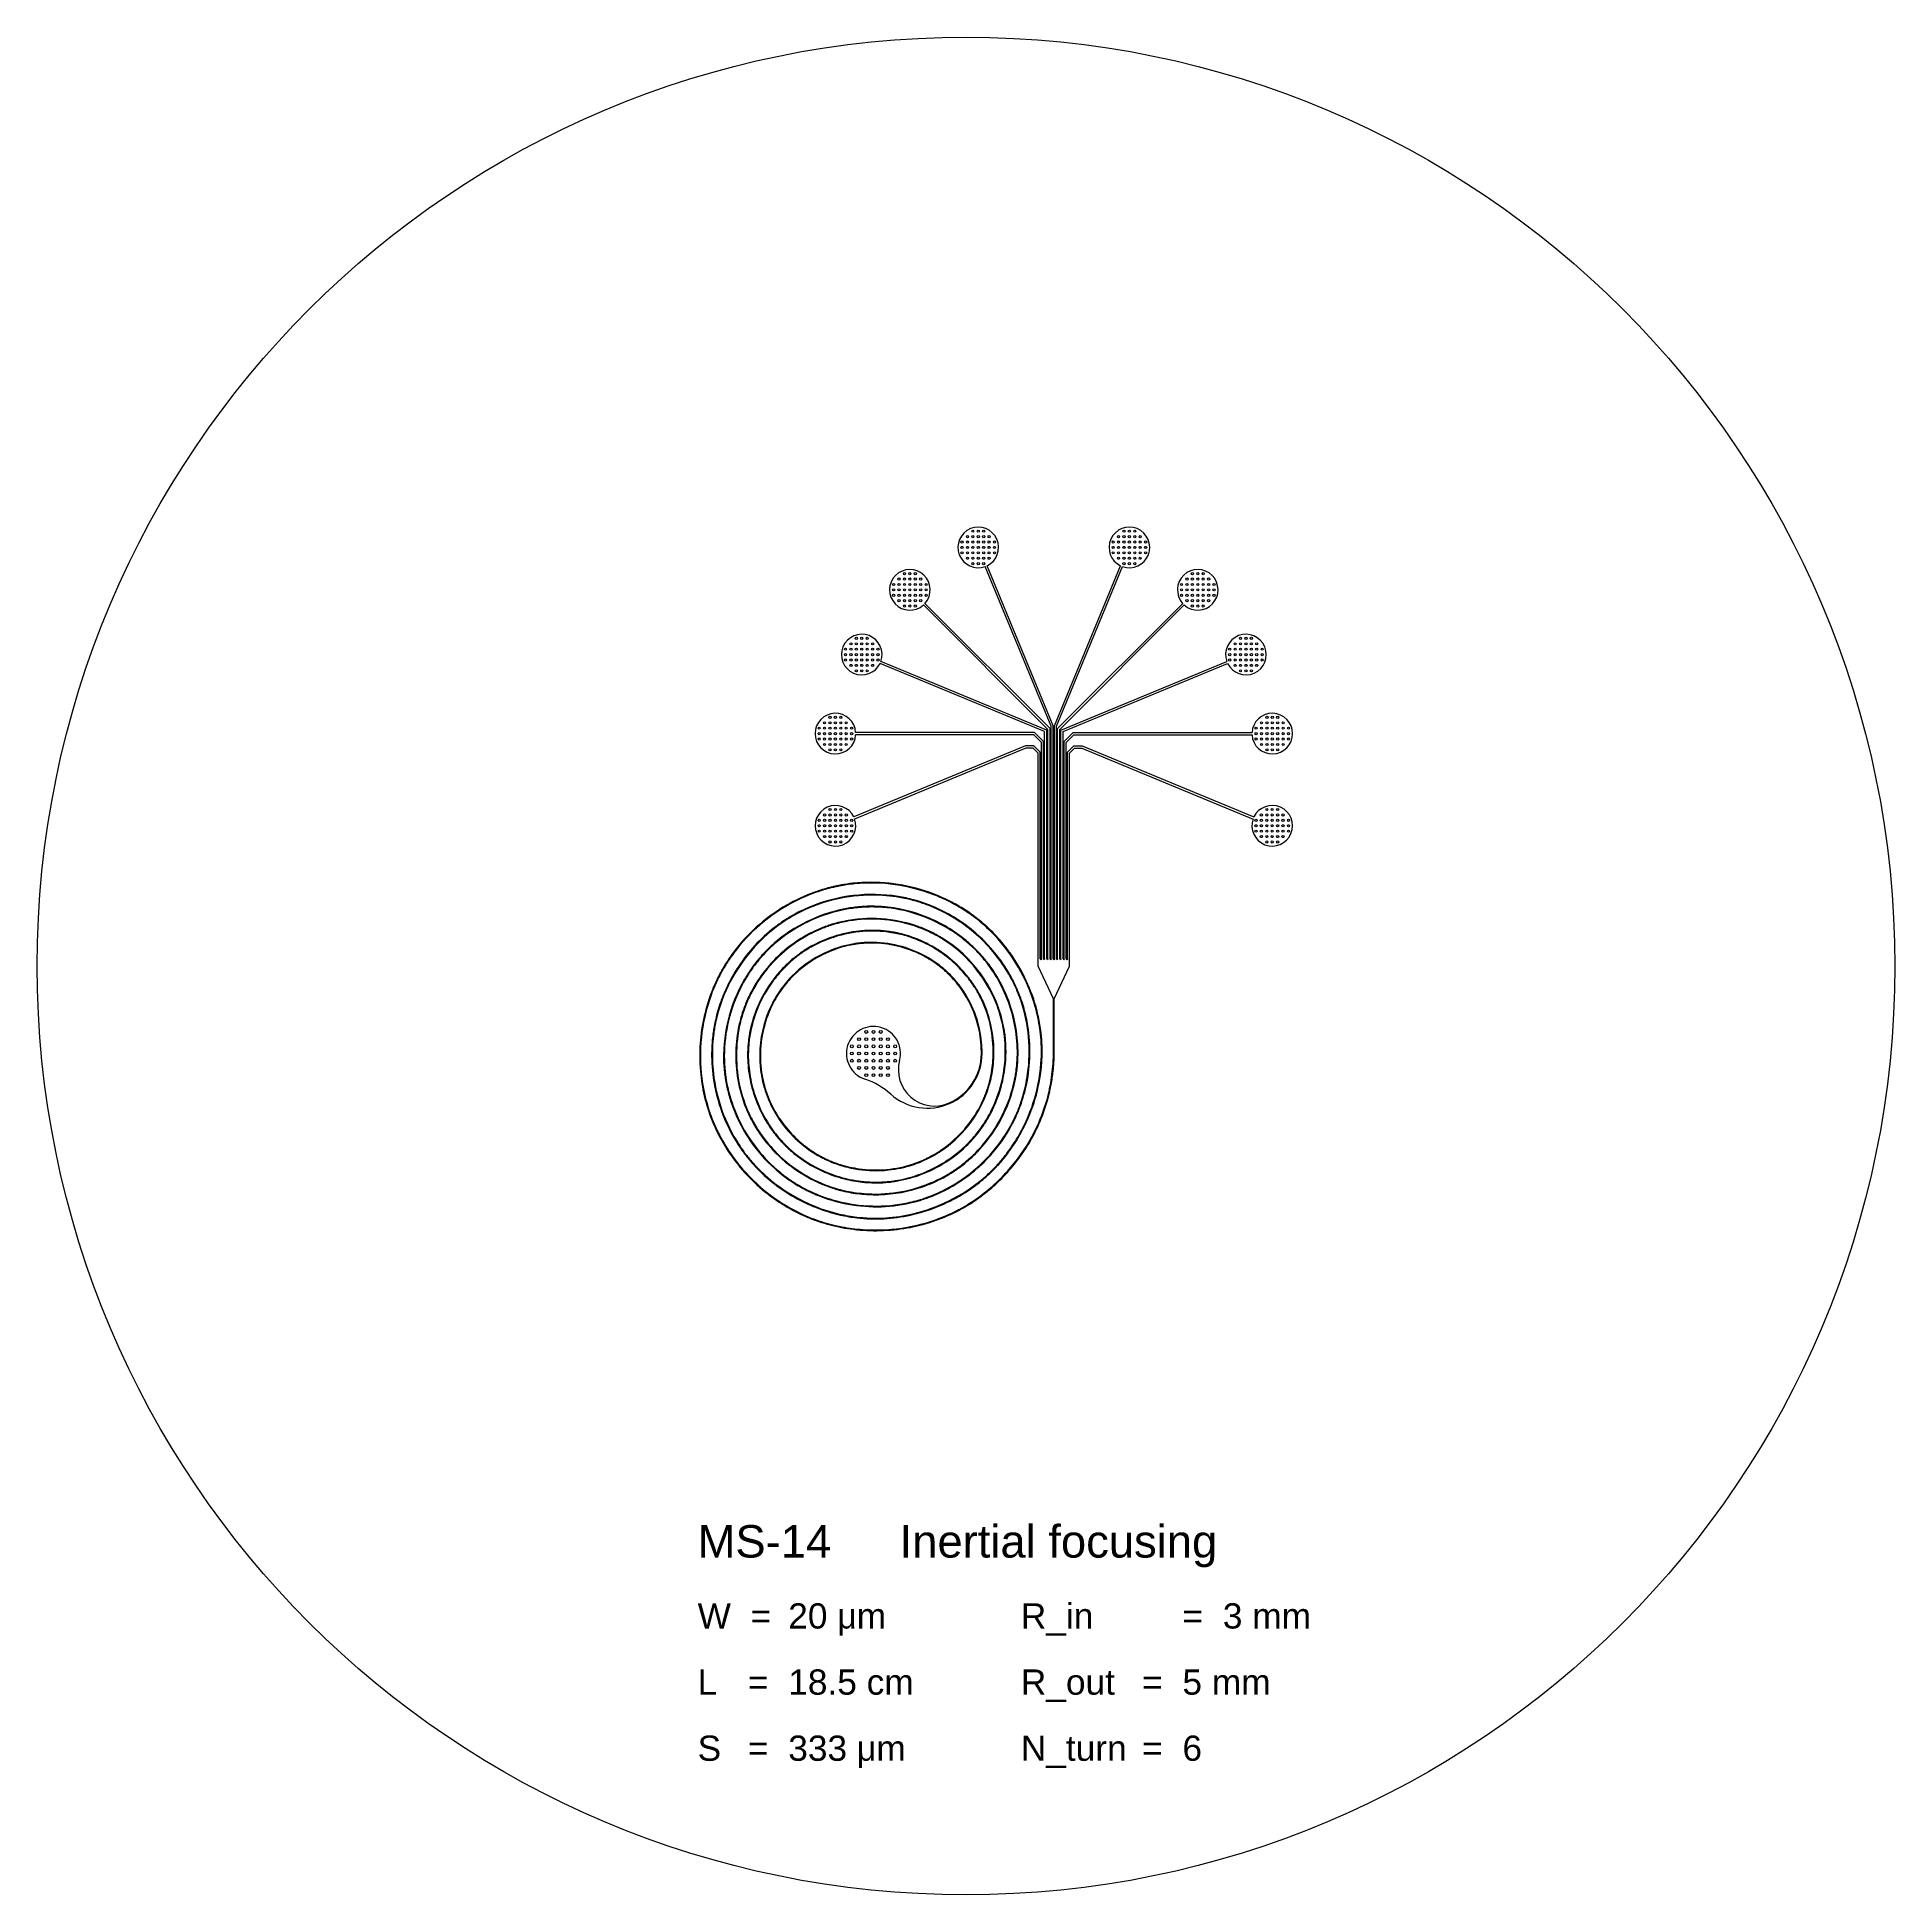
# Model space of a CAD drawing. Header units: millimetres. Extents: x 10524 to 192721, y 96213 to 283630.
# Drawn here: x 72783 to 124283, y 161236 to 212736 of the extents above; entities that cross this region are included whole.
import ezdxf

# ---------------------------------------------------------------- set-up
doc = ezdxf.new("R2010")
doc.units = ezdxf.units.MM
doc.layers.add('Clear', color=140, linetype='Continuous')
doc.layers.add('Opaque', color=30, linetype='Continuous')
doc.styles.get("Standard").update_dxf_attribs({"font": 'arial.ttf'})

msp = doc.modelspace()

# ---------------------------------------------------------------- texts
at = {"layer": 'Clear', "insert": (91093, 171486), "char_height": 280, "attachment_point": 1}
msp.add_mtext_dynamic_manual_height_columns('{\\H3.2143x;MS-14^I^IInertial focusing\\H0.83335x;\\P\\H0.53332x; \\P\\H1.75x;W  =^I 20 \\fSymbol|b0|i0|c2|p18;m\\fArial|b0|i0|c0|p34;m^I^I^I^IR_in ^I^I=^I3 mm\\H1.0714x; \\P\\H0.53332x; \\P\\H1.75x;L^I =^I 18.5 cm^I^I^IR_out ^I=^I5 mm\\H1.0714x;\\P\\H0.53332x; \\P\\H1.7501x;S ^I =^I 333 \\fSymbol|b0|i0|c2|p18;m\\fArial|b0|i0|c0|p34;m^I^I^IN_turn^I=^I6\\H1.0714x;^I}', width=17445.26, gutter_width=12.5, heights=[7318], dxfattribs=at)

# ---------------------------------------------------------------- linework, layer by layer
at = {"layer": 'Clear'}
for p, q in [((100893, 193636), (99060, 198060)), ((100953, 193648), (99116, 198083)), ((100983, 193648), (102820, 198083)), ((101043, 193636), (102875, 198060)), ((100803, 193546), (97353, 196996)), ((100863, 193571), (97396, 197038)), ((101073, 193571), (104540, 197038)), ((101133, 193546), (104582, 196996)), ((100713, 193486), (96150, 195376)), ((100773, 193526), (96173, 195431)), ((101163, 193526), (105762, 195431)), ((101223, 193486), (105785, 195376)), ((100953, 187186), (100953, 193648)), ((100983, 187186), (100983, 193648)), ((100435, 193458), (95472, 193458)), ((100411, 193398), (95472, 193398)), ((100623, 193186), (100411, 193398)), ((100683, 193211), (100435, 193458)), ((100623, 187186), (100623, 193186)), ((100683, 187186), (100683, 193211)), ((100713, 187186), (100713, 193486)), ((100773, 187186), (100773, 193526)), ((100803, 187186), (100803, 193546)), ((100863, 187186), (100863, 193571)), ((100893, 187186), (100893, 193636)), ((101043, 187186), (101043, 193636)), ((101073, 187186), (101073, 193571)), ((101133, 187186), (101133, 193546)), ((101163, 187186), (101163, 193526)), ((101223, 187186), (101223, 193486)), ((101253, 193211), (101500, 193458)), ((101253, 187186), (101253, 193211)), ((101313, 193186), (101525, 193398)), ((101313, 187186), (101313, 193186)), ((101500, 193458), (106463, 193458)), ((101525, 193398), (106463, 193398)), ((100179, 193088), (95421, 191117)), ((100191, 193028), (95444, 191061)), ((100416, 193088), (100179, 193088)), ((100391, 193028), (100191, 193028)), ((100533, 192886), (100391, 193028)), ((100593, 192911), (100416, 193088)), ((100533, 186986), (100533, 192886)), ((100593, 187186), (100593, 192911)), ((101343, 192911), (101519, 193088)), ((101343, 187186), (101343, 192911)), ((101403, 192886), (101544, 193028)), ((101403, 186986), (101403, 192886)), ((101519, 193088), (101756, 193088)), ((101544, 193028), (101744, 193028)), ((101744, 193028), (106491, 191061)), ((101756, 193088), (106514, 191117)), ((100958, 186080), (100533, 186986)), ((100593, 187186), (100608, 187160)), ((100623, 187186), (100608, 187160)), ((100683, 187186), (100698, 187160)), ((100713, 187186), (100698, 187160)), ((100773, 187186), (100788, 187160)), ((100803, 187186), (100788, 187160)), ((100863, 187186), (100878, 187160)), ((100893, 187186), (100878, 187160)), ((100953, 187186), (100968, 187160)), ((100983, 187186), (100968, 187160)), ((100978, 186080), (101403, 186986)), ((101043, 187186), (101058, 187160)), ((101073, 187186), (101058, 187160)), ((101133, 187186), (101148, 187160)), ((101163, 187186), (101148, 187160)), ((101223, 187186), (101238, 187160)), ((101253, 187186), (101238, 187160)), ((101313, 187186), (101328, 187160)), ((101343, 187186), (101328, 187160)), ((100958, 184559), (100958, 186080)), ((100978, 184558), (100978, 186080))]:
    msp.add_line(p, q, dxfattribs=at)
for centre, radius, start, end in [((98873, 198590), 563, 295.5572, 289.4428), ((103062, 198590), 563, 250.5572, 244.4428), ((96977, 197414), 563, 318.0572, 311.9428), ((104958, 197414), 563, 228.0572, 221.9428), ((95643, 195619), 563, 340.5572, 334.4428), ((106293, 195619), 563, 205.5572, 199.4428), ((94911, 193428), 563, 3.0572, 356.9428), ((107025, 193428), 563, 183.0572, 176.9428), ((94914, 190874), 563, 25.5572, 19.4428), ((107022, 190874), 563, 160.5572, 154.4428), ((95968, 184559), 750, 344.9296, 251.8787), ((97463, 184559), 1515, 228.0363, 359.9883), ((97463, 184559), 1495, 293.1761, 0.0017), ((97658, 184104), 1000, 164.9296, 293.1761), ((95112, 181945), 2000, 48.0363, 71.8787)]:
    msp.add_arc(centre, radius, start, end, dxfattribs=at)
for points, knots in [([(98978, 184558), (98979, 184612), (98978, 184665), (98972, 184825), (98962, 184931), (98903, 185331), (98815, 185619), (98562, 186160), (98396, 186413), (98155, 186682), (98113, 186726), (98045, 186793), (98020, 186816), (97979, 186854), (97963, 186868), (97930, 186897), (97914, 186911), (97863, 186953), (97829, 186981), (97725, 187060), (97653, 187110), (97353, 187300), (97108, 187414), (96596, 187576), (96329, 187625), (96002, 187641), (95943, 187642), (95836, 187641), (95788, 187639), (95697, 187634), (95654, 187630), (95582, 187623), (95552, 187620), (95492, 187612), (95462, 187607), (95373, 187593), (95314, 187581), (95138, 187541), (95022, 187508), (94612, 187363), (94330, 187213), (93822, 186837), (93595, 186610), (93395, 186335), (93382, 186317), (93345, 186262), (93320, 186226), (93250, 186114), (93207, 186038), (93090, 185811), (93026, 185656), (92838, 185081), (92786, 184634), (92834, 184126), (92842, 184058), (92861, 183943), (92870, 183896), (92886, 183817), (92893, 183785), (92908, 183727), (92914, 183701), (92928, 183649), (92936, 183624), (92959, 183547), (92975, 183496), (93029, 183345), (93071, 183247), (93209, 182957), (93321, 182773), (93729, 182228), (94088, 181914), (94530, 181676), (94560, 181660), (94620, 181631), (94651, 181616), (94712, 181588), (94743, 181575), (94836, 181536), (94899, 181512), (95090, 181446), (95221, 181410), (95618, 181327), (95890, 181304), (96237, 181317), (96312, 181323), (96613, 181355), (96837, 181402), (97110, 181491), (97165, 181511), (97246, 181543), (97272, 181554), (97325, 181576), (97351, 181587), (97429, 181623), (97481, 181648), (97633, 181728), (97731, 181786), (98018, 181977), (98196, 182124), (98444, 182377), (98526, 182470), (98777, 182788), (98923, 183029), (99053, 183326), (99069, 183365), (99096, 183432), (99106, 183460), (99124, 183509), (99131, 183530), (99145, 183572), (99152, 183593), (99172, 183657), (99184, 183699), (99219, 183828), (99238, 183915), (99286, 184178), (99303, 184356), (99314, 184924), (99256, 185315), (99111, 185748), (99088, 185810), (99014, 185995), (98957, 186115), (98879, 186255), (98866, 186280), (98838, 186327), (98823, 186351), (98779, 186422), (98749, 186468), (98653, 186605), (98585, 186693), (98368, 186946), (98207, 187101), (97663, 187531), (97234, 187748), (96739, 187877), (96701, 187886), (96636, 187901), (96608, 187906), (96552, 187917), (96524, 187922), (96468, 187932), (96440, 187936), (96356, 187948), (96299, 187954), (96130, 187970), (96016, 187974), (95675, 187970), (95447, 187945), (95098, 187872), (94975, 187839), (94571, 187707), (94301, 187579), (94016, 187395), (93982, 187372), (93924, 187331), (93900, 187314), (93853, 187279), (93830, 187262), (93785, 187226), (93763, 187208), (93697, 187154), (93654, 187116), (93527, 186999), (93446, 186918), (93149, 186584), (92964, 186304), (92676, 185703), (92574, 185382), (92510, 184984), (92501, 184915), (92492, 184821), (92489, 184795), (92485, 184743), (92484, 184717), (92480, 184639), (92478, 184588), (92477, 184432), (92481, 184328), (92508, 184017), (92544, 183811), (92709, 183195), (92894, 182799), (93185, 182392), (93228, 182335), (93303, 182242), (93335, 182205), (93398, 182134), (93428, 182101), (93479, 182048), (93498, 182029), (93537, 181990), (93557, 181971), (93617, 181914), (93658, 181877), (93784, 181769), (93871, 181701), (94142, 181510), (94335, 181399), (94738, 181214), (94948, 181140), (95246, 181064), (95329, 181046), (95581, 181001), (95751, 180983), (95994, 180974), (96067, 180974), (96168, 180977), (96196, 180978), (96253, 180981), (96281, 180983), (96338, 180988), (96366, 180990), (96450, 180999), (96507, 181006), (96675, 181032), (96786, 181055), (97117, 181139), (97332, 181216), (98020, 181535), (98454, 181862), (98817, 182295), (98837, 182320), (98877, 182370), (98897, 182396), (98935, 182447), (98954, 182473), (99010, 182552), (99045, 182605), (99147, 182768), (99210, 182880), (99379, 183227), (99467, 183471), (99557, 183831), (99580, 183943), (99643, 184345), (99654, 184641), (99624, 184998), (99617, 185062), (99601, 185177), (99593, 185228), (99579, 185306), (99573, 185334), (99561, 185389), (99555, 185417), (99536, 185500), (99521, 185555), (99475, 185719), (99438, 185826), (99314, 186144), (99211, 186348), (98809, 186999), (98428, 187396), (97939, 187720), (97900, 187745), (97835, 187784), (97809, 187800), (97756, 187830), (97730, 187845), (97649, 187888), (97595, 187915), (97431, 187993), (97319, 188040), (96876, 188199), (96531, 188271), (95832, 188319), (95478, 188296), (95067, 188209), (95000, 188193), (94881, 188161), (94829, 188146), (94749, 188120), (94720, 188110), (94663, 188091), (94635, 188080), (94550, 188048), (94493, 188025), (94327, 187953), (94218, 187899), (93900, 187722), (93699, 187584), (93154, 187127), (92849, 186761), (92581, 186281), (92544, 186210), (92492, 186101), (92476, 186064), (92448, 185999), (92436, 185971), (92413, 185915), (92402, 185886), (92370, 185802), (92350, 185745), (92295, 185573), (92264, 185456), (92187, 185103), (92158, 184863), (92136, 184094), (92226, 183563), (92442, 183023), (92462, 182975), (92496, 182899), (92509, 182870), (92536, 182815), (92549, 182789), (92575, 182736), (92589, 182710), (92631, 182632), (92661, 182581), (92752, 182429), (92818, 182331), (93029, 182045), (93187, 181867), (93782, 181309), (94290, 181003), (94893, 180810), (94941, 180796), (95030, 180771), (95069, 180761), (95148, 180742), (95188, 180733), (95308, 180708), (95388, 180695), (95630, 180661), (95793, 180648), (96376, 180639), (96799, 180700), (97290, 180852), (97378, 180882), (97636, 180982), (97804, 181061), (98036, 181191), (98106, 181233), (98199, 181294), (98223, 181310), (98272, 181344), (98297, 181361), (98369, 181413), (98417, 181449), (98556, 181560), (98646, 181638), (98905, 181885), (99063, 182065), (99545, 182726), (99789, 183268), (99911, 183883), (99919, 183927), (99931, 184002), (99936, 184033), (99945, 184095), (99949, 184127), (99956, 184189), (99959, 184220), (99967, 184314), (99971, 184377), (99979, 184565), (99977, 184691), (99956, 185068), (99918, 185319), (99736, 186057), (99523, 186529), (99191, 186998), (99152, 187050), (99078, 187144), (99043, 187186), (98985, 187254), (98963, 187279), (98918, 187330), (98894, 187355), (98824, 187428), (98776, 187476), (98628, 187616), (98525, 187704), (98080, 188046), (97701, 188253), (96897, 188543), (96472, 188627), (96011, 188641), (95978, 188642), (95913, 188642), (95881, 188642), (95816, 188641), (95783, 188640), (95686, 188635), (95621, 188631), (95426, 188612), (95297, 188594), (94811, 188500), (94461, 188382), (93801, 188061), (93492, 187858), (93140, 187551), (93068, 187483), (92957, 187370), (92916, 187327), (92853, 187257), (92830, 187231), (92785, 187179), (92763, 187152), (92698, 187072), (92656, 187018), (92535, 186851), (92460, 186736), (92179, 186256), (92023, 185863), (91829, 185046), (91793, 184623), (91825, 184158), (91829, 184113), (91837, 184035), (91841, 184002), (91850, 183937), (91854, 183904), (91864, 183839), (91870, 183806), (91887, 183709), (91901, 183645), (91945, 183452), (91981, 183326), (92141, 182849), (92305, 182512), (92715, 181890), (92961, 181606), (93314, 181293), (93391, 181230), (93518, 181133), (93567, 181097), (93646, 181042), (93674, 181023), (93732, 180985), (93761, 180967), (93849, 180912), (93908, 180877), (94103, 180770), (94241, 180703), (94666, 180526), (94963, 180439), (95569, 180328), (95878, 180304), (96494, 180324), (96802, 180367), (97132, 180453), (97162, 180461), (97222, 180478), (97253, 180487), (97340, 180514), (97396, 180533), (97565, 180593), (97676, 180639), (98002, 180788), (98212, 180906), (98805, 181308), (99157, 181640), (99493, 182083), (99539, 182148), (99672, 182345), (99753, 182481), (99843, 182654), (99859, 182686), (99891, 182751), (99906, 182783), (99965, 182913), (100005, 183011), (100115, 183311), (100173, 183517), (100323, 184248), (100335, 184792), (100236, 185403), (100221, 185485), (100167, 185729), (100121, 185890), (100046, 186108), (100024, 186167), (99988, 186256), (99975, 186287), (99934, 186383), (99904, 186449), (99808, 186644), (99738, 186770), (99428, 187267), (99137, 187606), (98469, 188188), (98091, 188429), (97608, 188642), (97530, 188674), (97416, 188716), (97382, 188728), (97312, 188752), (97277, 188763), (97207, 188785), (97172, 188795), (97066, 188825), (96995, 188843), (96780, 188893), (96635, 188918), (96080, 188987), (95663, 188980), (94845, 188856), (94443, 188738), (93953, 188513), (93842, 188456), (93711, 188382), (93689, 188369), (93645, 188343), (93623, 188330), (93558, 188290), (93515, 188262), (93388, 188177), (93305, 188117), (93027, 187902), (92843, 187732), (92350, 187196), (92080, 186792), (91844, 186277), (91810, 186197), (91716, 185956), (91663, 185792), (91608, 185579), (91597, 185534), (91579, 185456), (91572, 185423), (91559, 185358), (91553, 185325), (91541, 185259), (91535, 185225), (91520, 185126), (91512, 185059), (91491, 184859), (91483, 184725), (91477, 184322), (91497, 184052), (91650, 183122), (91904, 182479), (92321, 181878), (92353, 181833), (92408, 181761), (92429, 181733), (92473, 181678), (92495, 181651), (92576, 181554), (92636, 181486), (92822, 181288), (92955, 181163), (93435, 180763), (93818, 180529), (94314, 180313), (94404, 180278), (94676, 180179), (94862, 180125), (95128, 180066), (95206, 180050), (95358, 180024), (95433, 180014), (95569, 179998), (95629, 179992), (95721, 179985), (95752, 179983), (95815, 179980), (95846, 179978), (95939, 179975), (96001, 179975), (96188, 179977), (96313, 179983), (96685, 180018), (96932, 180062), (97680, 180257), (98165, 180474), (98672, 180812), (98740, 180860), (98942, 181012), (99072, 181121), (99221, 181261), (99247, 181287), (99296, 181335), (99318, 181358), (99363, 181404), (99385, 181428), (99450, 181498), (99493, 181546), (99618, 181694), (99696, 181795), (99920, 182110), (100051, 182332), (100430, 183109), (100592, 183707), (100640, 184406), (100643, 184497), (100645, 184651), (100644, 184712), (100640, 184814), (100639, 184854), (100634, 184926), (100632, 184959), (100627, 185024), (100624, 185056), (100612, 185162), (100603, 185235), (100569, 185454), (100539, 185599), (100430, 186029), (100329, 186310), (100079, 186847), (99928, 187105), (99697, 187428), (99637, 187507), (99447, 187740), (99311, 187887), (99103, 188084), (99039, 188142), (98926, 188237), (98877, 188277), (98802, 188336), (98774, 188356), (98720, 188397), (98692, 188417), (98609, 188475), (98553, 188513), (98381, 188624), (98263, 188692), (97901, 188882), (97649, 188987), (96750, 189277), (96066, 189351), (95289, 189267), (95182, 189251), (95041, 189226), (95005, 189219), (94934, 189204), (94899, 189197), (94828, 189180), (94793, 189172), (94688, 189145), (94618, 189125), (94410, 189062), (94273, 189013), (93871, 188847), (93612, 188712), (92843, 188220), (92381, 187785), (91973, 187209), (91928, 187141), (91852, 187021), (91821, 186970), (91775, 186890), (91759, 186863), (91729, 186808), (91714, 186780), (91670, 186696), (91642, 186640), (91561, 186469), (91511, 186352), (91377, 185998), (91307, 185754), (91150, 185006), (91123, 184488), (91189, 183865), (91204, 183753), (91264, 183417), (91319, 183196), (91402, 182946), (91414, 182912), (91448, 182816), (91472, 182753), (91548, 182567), (91603, 182446), (91786, 182087), (91928, 181859), (92395, 181225), (92770, 180854), (93278, 180489), (93365, 180431), (93632, 180264), (93818, 180164), (94054, 180057), (94100, 180037), (94171, 180007), (94196, 179997), (94247, 179977), (94272, 179967), (94349, 179938), (94400, 179920), (94555, 179868), (94660, 179837), (94976, 179754), (95191, 179713), (95904, 179625), (96409, 179638), (97009, 179743), (97114, 179765), (97428, 179842), (97633, 179906), (97914, 180015), (97993, 180049), (98111, 180102), (98150, 180121), (98229, 180159), (98268, 180179), (98397, 180246), (98485, 180295), (98744, 180453), (98911, 180568), (99388, 180945), (99675, 181236), (100175, 181877), (100386, 182228), (100584, 182671), (100614, 182743), (100699, 182960), (100749, 183108), (100799, 183288), (100808, 183317), (100823, 183376), (100830, 183406), (100845, 183465), (100852, 183495), (100872, 183584), (100884, 183644), (100917, 183824), (100935, 183945), (100966, 184230), (100976, 184394), (100978, 184558)], [0, 0, 0, 0, 0.053307, 0.053307, 0.159921, 0.159921, 0.45631, 0.45631, 0.752699, 0.752699, 0.813037, 0.813037, 0.846482, 0.846482, 0.867999, 0.867999, 0.889517, 0.889517, 0.932552, 0.932552, 1.018621, 1.018621, 1.281272, 1.281272, 1.543922, 1.543922, 1.600844, 1.600844, 1.647971, 1.647971, 1.689548, 1.689548, 1.718759, 1.718759, 1.747969, 1.747969, 1.80639, 1.80639, 1.923232, 1.923232, 2.227541, 2.227541, 2.53185, 2.53185, 2.553188, 2.553188, 2.595238, 2.595238, 2.679338, 2.679338, 2.838622, 2.838622, 3.256361, 3.256361, 3.321666, 3.321666, 3.366492, 3.366492, 3.397727, 3.397727, 3.422895, 3.422895, 3.448064, 3.448064, 3.498401, 3.498401, 3.599075, 3.599075, 3.800423, 3.800423, 4.236522, 4.236522, 4.267828, 4.267828, 4.299134, 4.299134, 4.33044, 4.33044, 4.393052, 4.393052, 4.518276, 4.518276, 4.768724, 4.768724, 4.838317, 4.838317, 5.048143, 5.048143, 5.101757, 5.101757, 5.127973, 5.127973, 5.154189, 5.154189, 5.20662, 5.20662, 5.311484, 5.311484, 5.52121, 5.52121, 5.634299, 5.634299, 5.889161, 5.889161, 5.927701, 5.927701, 5.954461, 5.954461, 5.974567, 5.974567, 5.994673, 5.994673, 6.034885, 6.034885, 6.115308, 6.115308, 6.276156, 6.276156, 6.62625, 6.62625, 6.685551, 6.685551, 6.804153, 6.804153, 6.828915, 6.828915, 6.853677, 6.853677, 6.903201, 6.903201, 7.002249, 7.002249, 7.200345, 7.200345, 7.617071, 7.617071, 7.651321, 7.651321, 7.676303, 7.676303, 7.701285, 7.701285, 7.726267, 7.726267, 7.776231, 7.776231, 7.87616, 7.87616, 8.076017, 8.076017, 8.187843, 8.187843, 8.446944, 8.446944, 8.483115, 8.483115, 8.508627, 8.508627, 8.533533, 8.533533, 8.558439, 8.558439, 8.608251, 8.608251, 8.707875, 8.707875, 8.995353, 8.995353, 9.282831, 9.282831, 9.342218, 9.342218, 9.364488, 9.364488, 9.386757, 9.386757, 9.431295, 9.431295, 9.520372, 9.520372, 9.698526, 9.698526, 10.064608, 10.064608, 10.124532, 10.124532, 10.166282, 10.166282, 10.204556, 10.204556, 10.227914, 10.227914, 10.251272, 10.251272, 10.297988, 10.297988, 10.39142, 10.39142, 10.578284, 10.578284, 10.765149, 10.765149, 10.836718, 10.836718, 10.979857, 10.979857, 11.040702, 11.040702, 11.064417, 11.064417, 11.088131, 11.088131, 11.111845, 11.111845, 11.159273, 11.159273, 11.25413, 11.25413, 11.443844, 11.443844, 11.8846, 11.8846, 11.911081, 11.911081, 11.937561, 11.937561, 11.964041, 11.964041, 12.017001, 12.017001, 12.122921, 12.122921, 12.334762, 12.334762, 12.428199, 12.428199, 12.668699, 12.668699, 12.721567, 12.721567, 12.763379, 12.763379, 12.786523, 12.786523, 12.809667, 12.809667, 12.855955, 12.855955, 12.948531, 12.948531, 13.133684, 13.133684, 13.569337, 13.569337, 13.606728, 13.606728, 13.631151, 13.631151, 13.655574, 13.655574, 13.70442, 13.70442, 13.802112, 13.802112, 14.082641, 14.082641, 14.36317, 14.36317, 14.418432, 14.418432, 14.461339, 14.461339, 14.485446, 14.485446, 14.509553, 14.509553, 14.557766, 14.557766, 14.654193, 14.654193, 14.847047, 14.847047, 15.217387, 15.217387, 15.28068, 15.28068, 15.312487, 15.312487, 15.33642, 15.33642, 15.360353, 15.360353, 15.407674, 15.407674, 15.502314, 15.502314, 15.691595, 15.691595, 16.104099, 16.104099, 16.144431, 16.144431, 16.169032, 16.169032, 16.192003, 16.192003, 16.214973, 16.214973, 16.260914, 16.260914, 16.352795, 16.352795, 16.536558, 16.536558, 16.983842, 16.983842, 17.023076, 17.023076, 17.054348, 17.054348, 17.085621, 17.085621, 17.148165, 17.148165, 17.273254, 17.273254, 17.595396, 17.595396, 17.66592, 17.66592, 17.806967, 17.806967, 17.868559, 17.868559, 17.891153, 17.891153, 17.913747, 17.913747, 17.958935, 17.958935, 18.049311, 18.049311, 18.230062, 18.230062, 18.668453, 18.668453, 18.701928, 18.701928, 18.725525, 18.725525, 18.749122, 18.749122, 18.772718, 18.772718, 18.819912, 18.819912, 18.914298, 18.914298, 19.103072, 19.103072, 19.482925, 19.482925, 19.530958, 19.530958, 19.571909, 19.571909, 19.597092, 19.597092, 19.622274, 19.622274, 19.672639, 19.672639, 19.773369, 19.773369, 20.088814, 20.088814, 20.404259, 20.404259, 20.428158, 20.428158, 20.452057, 20.452057, 20.475956, 20.475956, 20.523754, 20.523754, 20.61935, 20.61935, 20.887203, 20.887203, 21.155056, 21.155056, 21.227094, 21.227094, 21.27058, 21.27058, 21.295542, 21.295542, 21.320505, 21.320505, 21.37043, 21.37043, 21.47028, 21.47028, 21.773293, 21.773293, 22.076306, 22.076306, 22.109106, 22.109106, 22.132756, 22.132756, 22.156407, 22.156407, 22.180057, 22.180057, 22.227358, 22.227358, 22.32196, 22.32196, 22.588087, 22.588087, 22.854213, 22.854213, 22.924582, 22.924582, 22.968099, 22.968099, 22.992633, 22.992633, 23.017167, 23.017167, 23.066234, 23.066234, 23.175152, 23.175152, 23.392988, 23.392988, 23.610825, 23.610825, 23.828661, 23.828661, 23.850707, 23.850707, 23.872753, 23.872753, 23.914804, 23.914804, 23.998907, 23.998907, 24.167112, 24.167112, 24.50078, 24.50078, 24.556045, 24.556045, 24.666576, 24.666576, 24.691635, 24.691635, 24.716694, 24.716694, 24.790742, 24.790742, 24.938837, 24.938837, 25.309151, 25.309151, 25.366805, 25.366805, 25.482113, 25.482113, 25.525605, 25.525605, 25.548433, 25.548433, 25.598164, 25.598164, 25.697627, 25.697627, 26.001127, 26.001127, 26.304627, 26.304627, 26.362094, 26.362094, 26.387117, 26.387117, 26.41214, 26.41214, 26.437163, 26.437163, 26.487209, 26.487209, 26.587301, 26.587301, 26.867977, 26.867977, 27.148652, 27.148652, 27.232948, 27.232948, 27.250178, 27.250178, 27.267409, 27.267409, 27.30187, 27.30187, 27.370793, 27.370793, 27.538886, 27.538886, 27.860861, 27.860861, 27.918735, 27.918735, 28.034483, 28.034483, 28.065498, 28.065498, 28.087919, 28.087919, 28.11034, 28.11034, 28.13276, 28.13276, 28.177601, 28.177601, 28.267284, 28.267284, 28.446649, 28.446649, 28.894581, 28.894581, 28.931281, 28.931281, 28.954517, 28.954517, 28.977753, 28.977753, 29.037769, 29.037769, 29.1578, 29.1578, 29.450384, 29.450384, 29.513842, 29.513842, 29.640758, 29.640758, 29.692715, 29.692715, 29.742309, 29.742309, 29.782314, 29.782314, 29.80271, 29.80271, 29.823106, 29.823106, 29.863898, 29.863898, 29.945481, 29.945481, 30.108648, 30.108648, 30.450115, 30.450115, 30.504883, 30.504883, 30.614419, 30.614419, 30.638108, 30.638108, 30.658934, 30.658934, 30.67976, 30.67976, 30.721412, 30.721412, 30.804717, 30.804717, 30.971326, 30.971326, 31.36346, 31.36346, 31.42249, 31.42249, 31.462067, 31.462067, 31.487841, 31.487841, 31.508733, 31.508733, 31.529625, 31.529625, 31.577081, 31.577081, 31.671992, 31.671992, 31.861814, 31.861814, 32.051636, 32.051636, 32.115403, 32.115403, 32.242936, 32.242936, 32.298059, 32.298059, 32.33757, 32.33757, 32.359202, 32.359202, 32.380833, 32.380833, 32.424097, 32.424097, 32.510623, 32.510623, 32.683676, 32.683676, 33.109418, 33.109418, 33.177218, 33.177218, 33.200047, 33.200047, 33.222877, 33.222877, 33.245707, 33.245707, 33.291366, 33.291366, 33.382684, 33.382684, 33.565321, 33.565321, 33.95587, 33.95587, 34.006837, 34.006837, 34.044369, 34.044369, 34.064061, 34.064061, 34.083754, 34.083754, 34.123138, 34.123138, 34.201908, 34.201908, 34.359448, 34.359448, 34.677615, 34.677615, 34.748055, 34.748055, 34.888933, 34.888933, 34.910942, 34.910942, 34.95234, 34.95234, 35.035136, 35.035136, 35.200727, 35.200727, 35.520792, 35.520792, 35.585322, 35.585322, 35.714381, 35.714381, 35.744792, 35.744792, 35.761491, 35.761491, 35.77819, 35.77819, 35.811589, 35.811589, 35.878386, 35.878386, 36.01198, 36.01198, 36.317253, 36.317253, 36.382764, 36.382764, 36.513786, 36.513786, 36.565864, 36.565864, 36.592389, 36.592389, 36.619043, 36.619043, 36.680447, 36.680447, 36.803253, 36.803253, 37.048866, 37.048866, 37.29448, 37.29448, 37.341417, 37.341417, 37.435292, 37.435292, 37.453653, 37.453653, 37.472015, 37.472015, 37.490376, 37.490376, 37.527098, 37.527098, 37.600543, 37.600543, 37.699112, 37.699112, 37.699112, 37.699112]), ([(98958, 184559), (98959, 184612), (98958, 184665), (98952, 184823), (98942, 184929), (98893, 185264), (98831, 185490), (98660, 185924), (98549, 186132), (98366, 186396), (98314, 186466), (98223, 186575), (98188, 186616), (98122, 186687), (98092, 186718), (98031, 186778), (98000, 186808), (97937, 186865), (97904, 186893), (97805, 186975), (97737, 187027), (97525, 187173), (97376, 187258), (97002, 187431), (96773, 187507), (96302, 187605), (96061, 187627), (95762, 187618), (95705, 187615), (95622, 187607), (95597, 187605), (95547, 187599), (95522, 187596), (95447, 187585), (95398, 187577), (95249, 187548), (95152, 187524), (94825, 187425), (94603, 187329), (94184, 187088), (93989, 186944), (93759, 186730), (93708, 186679), (93561, 186521), (93470, 186408), (93341, 186223), (93298, 186154), (93216, 186013), (93178, 185941), (93073, 185721), (93015, 185568), (92898, 185175), (92854, 184930), (92824, 184437), (92838, 184188), (92892, 183884), (92904, 183825), (92924, 183743), (92930, 183720), (92942, 183674), (92949, 183651), (92969, 183582), (92983, 183536), (93030, 183400), (93066, 183311), (93184, 183048), (93279, 182879), (93498, 182562), (93621, 182412), (93893, 182137), (94041, 182012), (94246, 181869), (94292, 181838), (94377, 181785), (94415, 181762), (94485, 181723), (94516, 181706), (94567, 181679), (94587, 181669), (94628, 181649), (94648, 181640), (94709, 181611), (94750, 181593), (94874, 181542), (94959, 181511), (95216, 181430), (95393, 181390), (95822, 181329), (96077, 181323), (96583, 181368), (96834, 181420), (97108, 181512), (97141, 181524), (97207, 181549), (97240, 181562), (97305, 181589), (97338, 181603), (97434, 181647), (97497, 181679), (97683, 181779), (97803, 181855), (98126, 182088), (98318, 182263), (98656, 182653), (98803, 182868), (98951, 183150), (98977, 183204), (99020, 183300), (99038, 183342), (99072, 183426), (99088, 183468), (99118, 183554), (99132, 183597), (99172, 183727), (99195, 183814), (99252, 184080), (99275, 184261), (99296, 184703), (99278, 184966), (99183, 185481), (99105, 185733), (98974, 186029), (98948, 186083), (98907, 186164), (98893, 186190), (98867, 186237), (98854, 186259), (98829, 186302), (98816, 186324), (98777, 186388), (98750, 186430), (98665, 186555), (98605, 186636), (98413, 186869), (98271, 187013), (97963, 187274), (97798, 187392), (97449, 187597), (97265, 187683), (97019, 187773), (96964, 187792), (96863, 187823), (96817, 187836), (96727, 187859), (96682, 187870), (96601, 187888), (96566, 187894), (96495, 187907), (96459, 187913), (96352, 187929), (96281, 187937), (96065, 187954), (95920, 187956), (95508, 187936), (95241, 187892), (94724, 187744), (94474, 187640), (94185, 187478), (94133, 187446), (94042, 187388), (94003, 187362), (93941, 187319), (93918, 187302), (93877, 187272), (93860, 187259), (93825, 187232), (93808, 187219), (93757, 187177), (93723, 187149), (93624, 187063), (93560, 187002), (93375, 186814), (93262, 186679), (93000, 186316), (92867, 186077), (92658, 185573), (92582, 185309), (92529, 184977), (92521, 184914), (92512, 184825), (92510, 184798), (92504, 184720), (92501, 184668), (92496, 184513), (92498, 184409), (92517, 184098), (92549, 183892), (92648, 183488), (92715, 183289), (92904, 182858), (93036, 182629), (93228, 182368), (93267, 182319), (93336, 182234), (93367, 182198), (93431, 182127), (93464, 182092), (93564, 181990), (93634, 181924), (93865, 181725), (94036, 181603), (94398, 181390), (94588, 181299), (94982, 181151), (95186, 181094), (95600, 181017), (95811, 180996), (96081, 180995), (96139, 180996), (96223, 181000), (96248, 181001), (96297, 181005), (96322, 181006), (96396, 181013), (96446, 181019), (96594, 181039), (96692, 181056), (96983, 181121), (97174, 181181), (97621, 181361), (97870, 181497), (98332, 181823), (98544, 182012), (98760, 182257), (98787, 182290), (98840, 182355), (98864, 182386), (98913, 182450), (98936, 182482), (99005, 182580), (99049, 182647), (99173, 182852), (99247, 182995), (99426, 183404), (99510, 183679), (99613, 184243), (99633, 184532), (99614, 184883), (99609, 184947), (99597, 185059), (99591, 185107), (99578, 185193), (99572, 185231), (99561, 185293), (99556, 185316), (99547, 185363), (99542, 185386), (99526, 185455), (99515, 185501), (99478, 185639), (99449, 185730), (99354, 185999), (99276, 186173), (99047, 186595), (98880, 186834), (98495, 187268), (98277, 187463), (97983, 187668), (97927, 187704), (97850, 187752), (97830, 187764), (97789, 187788), (97769, 187800), (97707, 187834), (97665, 187857), (97539, 187921), (97453, 187961), (97191, 188069), (97011, 188128), (96542, 188244), (96249, 188281), (95661, 188287), (95366, 188257), (95015, 188176), (94951, 188160), (94850, 188131), (94812, 188119), (94752, 188100), (94730, 188092), (94685, 188077), (94662, 188069), (94596, 188044), (94551, 188027), (94420, 187973), (94333, 187933), (94079, 187804), (93916, 187705), (93519, 187422), (93297, 187221), (92905, 186774), (92734, 186528), (92564, 186204), (92534, 186144), (92493, 186054), (92481, 186025), (92454, 185964), (92441, 185931), (92415, 185864), (92402, 185830), (92366, 185730), (92344, 185662), (92283, 185456), (92251, 185316), (92175, 184880), (92158, 184578), (92193, 183979), (92245, 183681), (92351, 183327), (92373, 183262), (92418, 183135), (92443, 183072), (92490, 182960), (92512, 182911), (92546, 182840), (92557, 182817), (92580, 182772), (92591, 182750), (92626, 182683), (92651, 182639), (92727, 182508), (92781, 182422), (92954, 182173), (93082, 182016), (93432, 181650), (93667, 181455), (94177, 181122), (94451, 180985), (94804, 180859), (94871, 180838), (94960, 180811), (94983, 180805), (95029, 180792), (95052, 180786), (95120, 180769), (95167, 180758), (95306, 180729), (95399, 180713), (95681, 180675), (95871, 180663), (96368, 180669), (96676, 180708), (97275, 180856), (97566, 180965), (97900, 181138), (97960, 181171), (98065, 181233), (98112, 181261), (98180, 181305), (98201, 181319), (98243, 181348), (98264, 181362), (98327, 181407), (98368, 181437), (98490, 181531), (98568, 181597), (98796, 181803), (98937, 181952), (99262, 182354), (99429, 182618), (99700, 183179), (99804, 183476), (99885, 183850), (99898, 183919), (99914, 184019), (99918, 184049), (99926, 184110), (99930, 184140), (99940, 184232), (99945, 184293), (99957, 184476), (99958, 184599), (99946, 184967), (99916, 185212), (99810, 185693), (99736, 185929), (99546, 186385), (99430, 186604), (99259, 186866), (99222, 186921), (99152, 187016), (99121, 187058), (99057, 187139), (99024, 187178), (98974, 187236), (98957, 187256), (98921, 187296), (98903, 187316), (98849, 187374), (98812, 187412), (98699, 187524), (98620, 187595), (98376, 187800), (98202, 187924), (97747, 188197), (97455, 188330), (96849, 188525), (96534, 188587), (96143, 188617), (96071, 188620), (95964, 188622), (95930, 188622), (95861, 188622), (95827, 188621), (95725, 188617), (95656, 188613), (95452, 188595), (95316, 188577), (94868, 188491), (94562, 188394), (93977, 188134), (93699, 187971), (93381, 187729), (93319, 187679), (93138, 187525), (93024, 187414), (92897, 187276), (92878, 187255), (92840, 187213), (92822, 187191), (92767, 187126), (92731, 187081), (92627, 186946), (92561, 186853), (92376, 186566), (92269, 186364), (92050, 185856), (91956, 185543), (91840, 184902), (91820, 184575), (91843, 184175), (91850, 184101), (91862, 183993), (91867, 183959), (91876, 183890), (91882, 183856), (91899, 183754), (91912, 183686), (91957, 183484), (91994, 183350), (92140, 182909), (92279, 182611), (92621, 182054), (92824, 181794), (93111, 181504), (93170, 181448), (93350, 181286), (93477, 181185), (93631, 181077), (93653, 181062), (93720, 181017), (93764, 180988), (93855, 180932), (93901, 180905), (94041, 180826), (94136, 180777), (94427, 180642), (94628, 180566), (95152, 180413), (95482, 180357), (96147, 180320), (96482, 180341), (96883, 180414), (96955, 180430), (97055, 180454), (97082, 180461), (97154, 180479), (97198, 180492), (97286, 180518), (97330, 180532), (97460, 180576), (97546, 180608), (97800, 180713), (97965, 180794), (98416, 181053), (98688, 181254), (99180, 181714), (99400, 181973), (99626, 182314), (99665, 182375), (99729, 182484), (99755, 182530), (99798, 182610), (99815, 182642), (99844, 182700), (99857, 182726), (99882, 182778), (99894, 182805), (99930, 182884), (99953, 182937), (100017, 183098), (100056, 183207), (100159, 183539), (100210, 183766), (100289, 184332), (100298, 184673), (100238, 185350), (100168, 185685), (100035, 186080), (100008, 186152), (99969, 186250), (99958, 186277), (99935, 186329), (99924, 186355), (99889, 186433), (99864, 186484), (99788, 186637), (99733, 186737), (99556, 187029), (99422, 187215), (99054, 187652), (98802, 187888), (98251, 188299), (97952, 188472), (97566, 188637), (97495, 188665), (97394, 188702), (97364, 188713), (97305, 188733), (97275, 188743), (97184, 188771), (97124, 188789), (96941, 188837), (96817, 188864), (96444, 188929), (96191, 188950), (95592, 188950), (95246, 188910), (94572, 188753), (94243, 188635), (93861, 188443), (93791, 188405), (93583, 188285), (93449, 188197), (93191, 188007), (93067, 187904), (92693, 187559), (92464, 187292), (92071, 186713), (91908, 186401), (91756, 186001), (91731, 185928), (91660, 185708), (91620, 185558), (91583, 185378), (91578, 185350), (91567, 185293), (91562, 185264), (91548, 185178), (91540, 185121), (91519, 184948), (91509, 184832), (91495, 184484), (91503, 184250), (91569, 183668), (91649, 183321), (91886, 182653), (92044, 182333), (92280, 181971), (92325, 181907), (92388, 181821), (92405, 181797), (92446, 181745), (92468, 181716), (92515, 181658), (92538, 181630), (92610, 181545), (92659, 181490), (92811, 181328), (92918, 181226), (93297, 180896), (93592, 180694), (94221, 180361), (94555, 180230), (94980, 180119), (95061, 180100), (95307, 180050), (95472, 180026), (95671, 180009), (95704, 180006), (95800, 180000), (95864, 179997), (96054, 179993), (96181, 179996), (96562, 180021), (96814, 180059), (97413, 180200), (97755, 180324), (98402, 180646), (98708, 180845), (99045, 181127), (99103, 181178), (99192, 181261), (99224, 181292), (99274, 181342), (99293, 181361), (99329, 181398), (99348, 181417), (99401, 181474), (99437, 181513), (99540, 181631), (99606, 181712), (99796, 181963), (99912, 182139), (100194, 182639), (100336, 182978), (100540, 183679), (100601, 184042), (100623, 184484), (100624, 184561), (100624, 184696), (100623, 184753), (100619, 184843), (100617, 184876), (100613, 184936), (100611, 184963), (100607, 185018), (100604, 185046), (100596, 185128), (100589, 185183), (100567, 185347), (100547, 185455), (100478, 185779), (100416, 185992), (100213, 186545), (100046, 186876), (99640, 187492), (99401, 187777), (99075, 188083), (99016, 188135), (98910, 188224), (98862, 188263), (98791, 188318), (98769, 188335), (98724, 188369), (98701, 188385), (98633, 188434), (98587, 188466), (98447, 188559), (98352, 188617), (98059, 188782), (97855, 188877), (97299, 189093), (96937, 189187), (96199, 189291), (95824, 189300), (95375, 189256), (95297, 189247), (95158, 189226), (95096, 189216), (95001, 189198), (94967, 189191), (94899, 189176), (94866, 189169), (94765, 189145), (94698, 189127), (94500, 189070), (94369, 189026), (93982, 188877), (93733, 188755), (93258, 188469), (93033, 188307), (92555, 187895), (92311, 187636), (92054, 187290), (92010, 187227), (91935, 187115), (91904, 187067), (91854, 186986), (91834, 186953), (91800, 186894), (91785, 186868), (91755, 186815), (91741, 186788), (91698, 186708), (91671, 186654), (91592, 186490), (91544, 186379), (91412, 186039), (91342, 185806), (91206, 185200), (91166, 184821), (91174, 184062), (91222, 183683), (91334, 183236), (91356, 183159), (91390, 183046), (91402, 183010), (91423, 182946), (91433, 182918), (91453, 182861), (91463, 182833), (91495, 182749), (91518, 182693), (91588, 182526), (91640, 182417), (91805, 182096), (91932, 181891), (92297, 181385), (92557, 181101), (93136, 180599), (93454, 180381), (93866, 180167), (93938, 180131), (94066, 180073), (94121, 180050), (94267, 179990), (94359, 179955), (94545, 179892), (94639, 179864), (94924, 179787), (95117, 179747), (95693, 179664), (96082, 179653), (96851, 179721), (97233, 179799), (97676, 179947), (97752, 179974), (97888, 180027), (97948, 180052), (98059, 180100), (98110, 180123), (98205, 180169), (98249, 180191), (98337, 180237), (98380, 180260), (98510, 180333), (98595, 180384), (98844, 180545), (99004, 180663), (99455, 181039), (99724, 181323), (100193, 181945), (100392, 182283), (100579, 182710), (100608, 182781), (100690, 182995), (100738, 183140), (100786, 183313), (100792, 183338), (100805, 183388), (100812, 183413), (100830, 183488), (100841, 183539), (100873, 183691), (100891, 183792), (100936, 184100), (100953, 184307), (100957, 184529), (100958, 184544), (100958, 184559)], [0, 0, 0, 0, 0.053311, 0.053311, 0.159934, 0.159934, 0.393236, 0.393236, 0.626537, 0.626537, 0.713625, 0.713625, 0.767397, 0.767397, 0.810143, 0.810143, 0.852574, 0.852574, 0.895005, 0.895005, 0.979866, 0.979866, 1.14959, 1.14959, 1.385891, 1.385891, 1.622192, 1.622192, 1.678547, 1.678547, 1.703145, 1.703145, 1.727744, 1.727744, 1.776942, 1.776942, 1.875337, 1.875337, 2.109393, 2.109393, 2.343449, 2.343449, 2.413037, 2.413037, 2.552215, 2.552215, 2.630504, 2.630504, 2.708793, 2.708793, 2.865372, 2.865372, 3.101419, 3.101419, 3.337467, 3.337467, 3.394769, 3.394769, 3.417514, 3.417514, 3.440259, 3.440259, 3.485749, 3.485749, 3.576729, 3.576729, 3.758689, 3.758689, 3.940649, 3.940649, 4.122609, 4.122609, 4.175013, 4.175013, 4.216477, 4.216477, 4.249735, 4.249735, 4.270735, 4.270735, 4.291736, 4.291736, 4.333736, 4.333736, 4.417738, 4.417738, 4.58574, 4.58574, 4.821296, 4.821296, 5.056851, 5.056851, 5.089338, 5.089338, 5.121885, 5.121885, 5.154432, 5.154432, 5.219526, 5.219526, 5.349715, 5.349715, 5.58609, 5.58609, 5.822466, 5.822466, 5.87691, 5.87691, 5.918562, 5.918562, 5.959761, 5.959761, 6.00096, 6.00096, 6.083358, 6.083358, 6.248155, 6.248155, 6.484604, 6.484604, 6.721053, 6.721053, 6.775616, 6.775616, 6.802033, 6.802033, 6.824567, 6.824567, 6.847101, 6.847101, 6.892169, 6.892169, 6.982305, 6.982305, 7.162578, 7.162578, 7.34285, 7.34285, 7.523122, 7.523122, 7.57527, 7.57527, 7.616956, 7.616956, 7.658181, 7.658181, 7.690097, 7.690097, 7.722013, 7.722013, 7.785845, 7.785845, 7.91351, 7.91351, 8.150023, 8.150023, 8.386537, 8.386537, 8.440166, 8.440166, 8.481222, 8.481222, 8.506177, 8.506177, 8.525351, 8.525351, 8.544525, 8.544525, 8.582873, 8.582873, 8.659569, 8.659569, 8.81296, 8.81296, 9.049262, 9.049262, 9.285564, 9.285564, 9.340376, 9.340376, 9.363261, 9.363261, 9.40798, 9.40798, 9.49742, 9.49742, 9.676298, 9.676298, 9.855176, 9.855176, 10.079647, 10.079647, 10.132639, 10.132639, 10.173247, 10.173247, 10.214025, 10.214025, 10.295583, 10.295583, 10.473667, 10.473667, 10.651751, 10.651751, 10.829835, 10.829835, 11.00792, 11.00792, 11.05728, 11.05728, 11.07819, 11.07819, 11.0991, 11.0991, 11.140921, 11.140921, 11.224561, 11.224561, 11.391843, 11.391843, 11.627544, 11.627544, 11.863245, 11.863245, 11.899047, 11.899047, 11.932241, 11.932241, 11.965435, 11.965435, 12.031823, 12.031823, 12.164599, 12.164599, 12.401076, 12.401076, 12.637553, 12.637553, 12.690416, 12.690416, 12.73027, 12.73027, 12.762007, 12.762007, 12.781483, 12.781483, 12.80096, 12.80096, 12.839912, 12.839912, 12.917816, 12.917816, 13.073625, 13.073625, 13.309858, 13.309858, 13.546091, 13.546091, 13.600451, 13.600451, 13.619577, 13.619577, 13.638704, 13.638704, 13.676957, 13.676957, 13.753464, 13.753464, 13.906477, 13.906477, 14.142989, 14.142989, 14.379501, 14.379501, 14.432378, 14.432378, 14.463916, 14.463916, 14.482923, 14.482923, 14.50193, 14.50193, 14.539944, 14.539944, 14.615971, 14.615971, 14.768027, 14.768027, 15.00441, 15.00441, 15.240792, 15.240792, 15.29414, 15.29414, 15.318971, 15.318971, 15.347244, 15.347244, 15.375517, 15.375517, 15.432064, 15.432064, 15.545157, 15.545157, 15.781218, 15.781218, 16.017279, 16.017279, 16.070727, 16.070727, 16.123448, 16.123448, 16.165533, 16.165533, 16.185254, 16.185254, 16.204976, 16.204976, 16.244418, 16.244418, 16.323303, 16.323303, 16.481072, 16.481072, 16.717263, 16.717263, 16.953454, 16.953454, 17.007414, 17.007414, 17.025713, 17.025713, 17.044012, 17.044012, 17.080609, 17.080609, 17.153804, 17.153804, 17.300194, 17.300194, 17.536797, 17.536797, 17.773399, 17.773399, 17.82527, 17.82527, 17.867199, 17.867199, 17.886733, 17.886733, 17.906266, 17.906266, 17.945332, 17.945332, 18.023465, 18.023465, 18.17973, 18.17973, 18.416003, 18.416003, 18.652276, 18.652276, 18.70556, 18.70556, 18.728696, 18.728696, 18.751833, 18.751833, 18.798107, 18.798107, 18.890654, 18.890654, 19.075749, 19.075749, 19.260843, 19.260843, 19.445938, 19.445938, 19.495205, 19.495205, 19.534403, 19.534403, 19.572241, 19.572241, 19.59206, 19.59206, 19.611879, 19.611879, 19.651517, 19.651517, 19.730793, 19.730793, 19.889345, 19.889345, 20.12547, 20.12547, 20.361594, 20.361594, 20.415294, 20.415294, 20.440539, 20.440539, 20.465784, 20.465784, 20.516274, 20.516274, 20.617254, 20.617254, 20.852132, 20.852132, 21.087009, 21.087009, 21.145084, 21.145084, 21.261233, 21.261233, 21.281997, 21.281997, 21.30276, 21.30276, 21.344286, 21.344286, 21.427339, 21.427339, 21.593444, 21.593444, 21.829535, 21.829535, 22.065625, 22.065625, 22.119213, 22.119213, 22.14419, 22.14419, 22.169167, 22.169167, 22.219122, 22.219122, 22.31903, 22.31903, 22.553887, 22.553887, 22.788743, 22.788743, 22.846653, 22.846653, 22.962472, 22.962472, 22.981552, 22.981552, 23.019711, 23.019711, 23.057869, 23.057869, 23.134187, 23.134187, 23.286822, 23.286822, 23.523112, 23.523112, 23.759402, 23.759402, 23.811784, 23.811784, 23.831849, 23.831849, 23.864252, 23.864252, 23.896654, 23.896654, 23.961459, 23.961459, 24.091069, 24.091069, 24.327676, 24.327676, 24.564282, 24.564282, 24.614928, 24.614928, 24.652433, 24.652433, 24.677967, 24.677967, 24.6982, 24.6982, 24.718432, 24.718432, 24.758897, 24.758897, 24.839828, 24.839828, 25.001688, 25.001688, 25.237701, 25.237701, 25.473713, 25.473713, 25.527123, 25.527123, 25.546823, 25.546823, 25.566522, 25.566522, 25.605921, 25.605921, 25.684719, 25.684719, 25.842315, 25.842315, 26.078574, 26.078574, 26.314833, 26.314833, 26.366965, 26.366965, 26.388569, 26.388569, 26.410173, 26.410173, 26.45338, 26.45338, 26.539795, 26.539795, 26.712625, 26.712625, 26.948404, 26.948404, 27.184182, 27.184182, 27.23849, 27.23849, 27.347107, 27.347107, 27.455724, 27.455724, 27.691656, 27.691656, 27.927588, 27.927588, 27.979507, 27.979507, 28.083346, 28.083346, 28.102826, 28.102826, 28.122307, 28.122307, 28.161268, 28.161268, 28.239189, 28.239189, 28.395033, 28.395033, 28.631316, 28.631316, 28.867599, 28.867599, 28.919246, 28.919246, 28.938731, 28.938731, 28.96329, 28.96329, 28.987848, 28.987848, 29.036965, 29.036965, 29.135198, 29.135198, 29.370353, 29.370353, 29.605508, 29.605508, 29.66055, 29.66055, 29.770633, 29.770633, 29.792285, 29.792285, 29.834045, 29.834045, 29.917566, 29.917566, 30.084606, 30.084606, 30.321103, 30.321103, 30.557599, 30.557599, 30.608063, 30.608063, 30.637146, 30.637146, 30.6542, 30.6542, 30.671254, 30.671254, 30.705363, 30.705363, 30.77358, 30.77358, 30.910014, 30.910014, 31.146668, 31.146668, 31.383322, 31.383322, 31.432932, 31.432932, 31.470277, 31.470277, 31.49115, 31.49115, 31.508948, 31.508948, 31.526747, 31.526747, 31.562344, 31.562344, 31.633539, 31.633539, 31.775929, 31.775929, 32.012541, 32.012541, 32.249153, 32.249153, 32.298889, 32.298889, 32.338329, 32.338329, 32.356211, 32.356211, 32.374093, 32.374093, 32.409857, 32.409857, 32.481385, 32.481385, 32.624442, 32.624442, 32.861072, 32.861072, 33.097702, 33.097702, 33.147242, 33.147242, 33.186977, 33.186977, 33.2088, 33.2088, 33.230622, 33.230622, 33.274267, 33.274267, 33.361557, 33.361557, 33.536137, 33.536137, 33.710717, 33.710717, 33.933106, 33.933106, 33.981627, 33.981627, 34.017388, 34.017388, 34.041408, 34.041408, 34.060396, 34.060396, 34.079384, 34.079384, 34.11736, 34.11736, 34.193313, 34.193313, 34.345217, 34.345217, 34.581658, 34.581658, 34.818098, 34.818098, 34.868234, 34.868234, 34.891407, 34.891407, 34.910095, 34.910095, 34.928783, 34.928783, 34.966158, 34.966158, 35.040909, 35.040909, 35.190412, 35.190412, 35.426937, 35.426937, 35.663462, 35.663462, 35.713126, 35.713126, 35.749757, 35.749757, 35.810245, 35.810245, 35.870733, 35.870733, 35.991709, 35.991709, 36.22817, 36.22817, 36.464631, 36.464631, 36.513815, 36.513815, 36.553627, 36.553627, 36.587722, 36.587722, 36.6179, 36.6179, 36.648077, 36.648077, 36.708432, 36.708432, 36.829142, 36.829142, 37.06534, 37.06534, 37.301537, 37.301537, 37.347827, 37.347827, 37.440409, 37.440409, 37.456015, 37.456015, 37.471622, 37.471622, 37.502835, 37.502835, 37.565262, 37.565262, 37.690115, 37.690115, 37.699112, 37.699112, 37.699112, 37.699112])]:
    msp.add_open_spline(points, degree=3, knots=knots, dxfattribs=at)
at = {"layer": 'Opaque'}
for centre, radius in [((98533, 186986), 25750), ((98573, 198890), 30), ((98723, 199040), 30), ((98723, 198890), 30), ((98873, 199040), 30), ((98873, 198890), 30), ((99023, 199040), 30), ((99023, 198890), 30), ((99173, 198890), 30), ((102762, 198890), 30), ((102912, 199040), 30), ((102912, 198890), 30), ((103062, 199040), 30), ((103062, 198890), 30), ((103212, 199040), 30), ((103212, 198890), 30), ((103362, 198890), 30), ((98423, 198740), 30), ((98423, 198590), 30), ((98423, 198440), 30), ((98573, 198740), 30), ((98573, 198590), 30), ((98573, 198440), 30), ((98573, 198290), 30), ((98723, 198740), 30), ((98723, 198590), 30), ((98723, 198440), 30), ((98723, 198290), 30), ((98873, 198740), 30), ((98873, 198590), 30), ((98873, 198440), 30), ((98873, 198290), 30), ((99023, 198740), 30), ((99023, 198590), 30), ((99023, 198440), 30), ((99023, 198290), 30), ((99173, 198740), 30), ((99173, 198590), 30), ((99173, 198440), 30), ((99173, 198290), 30), ((99323, 198740), 30), ((99323, 198590), 30), ((99323, 198440), 30), ((102612, 198740), 30), ((102612, 198590), 30), ((102612, 198440), 30), ((102762, 198740), 30), ((102762, 198590), 30), ((102762, 198440), 30), ((102762, 198290), 30), ((102912, 198740), 30), ((102912, 198590), 30), ((102912, 198440), 30), ((102912, 198290), 30), ((103062, 198740), 30), ((103062, 198590), 30), ((103062, 198440), 30), ((103062, 198290), 30), ((103212, 198740), 30), ((103212, 198590), 30), ((103212, 198440), 30), ((103212, 198290), 30), ((103362, 198740), 30), ((103362, 198590), 30), ((103362, 198440), 30), ((103362, 198290), 30), ((103512, 198740), 30), ((103512, 198590), 30), ((103512, 198440), 30), ((96827, 197864), 30), ((96977, 197864), 30), ((97127, 197864), 30), ((98723, 198140), 30), ((98873, 198140), 30), ((99023, 198140), 30), ((102912, 198140), 30), ((103062, 198140), 30), ((103212, 198140), 30), ((104808, 197864), 30), ((104958, 197864), 30), ((105108, 197864), 30), ((96527, 197564), 30), ((96527, 197414), 30), ((96527, 197264), 30), ((96677, 197714), 30), ((96677, 197564), 30), ((96677, 197414), 30), ((96677, 197264), 30), ((96827, 197714), 30), ((96827, 197564), 30), ((96827, 197414), 30), ((96827, 197264), 30), ((96977, 197714), 30), ((96977, 197564), 30), ((96977, 197414), 30), ((96977, 197264), 30), ((97127, 197714), 30), ((97127, 197564), 30), ((97127, 197414), 30), ((97127, 197264), 30), ((97277, 197714), 30), ((97277, 197564), 30), ((97277, 197414), 30), ((97277, 197264), 30), ((97427, 197564), 30), ((97427, 197414), 30), ((97427, 197264), 30), ((104508, 197564), 30), ((104508, 197414), 30), ((104508, 197264), 30), ((104658, 197714), 30), ((104658, 197564), 30), ((104658, 197414), 30), ((104658, 197264), 30), ((104808, 197714), 30), ((104808, 197564), 30), ((104808, 197414), 30), ((104808, 197264), 30), ((104958, 197714), 30), ((104958, 197564), 30), ((104958, 197414), 30), ((104958, 197264), 30), ((105108, 197714), 30), ((105108, 197564), 30), ((105108, 197414), 30), ((105108, 197264), 30), ((105258, 197714), 30), ((105258, 197564), 30), ((105258, 197414), 30), ((105258, 197264), 30), ((105408, 197564), 30), ((105408, 197414), 30), ((105408, 197264), 30), ((96677, 197114), 30), ((96827, 197114), 30), ((96827, 196964), 30), ((96977, 197114), 30), ((96977, 196964), 30), ((97127, 197114), 30), ((97127, 196964), 30), ((97277, 197114), 30), ((104658, 197114), 30), ((104808, 197114), 30), ((104808, 196964), 30), ((104958, 197114), 30), ((104958, 196964), 30), ((105108, 197114), 30), ((105108, 196964), 30), ((105258, 197114), 30), ((95193, 195769), 30), ((95343, 195919), 30), ((95343, 195769), 30), ((95493, 196069), 30), ((95493, 195919), 30), ((95493, 195769), 30), ((95643, 196069), 30), ((95643, 195919), 30), ((95643, 195769), 30), ((95793, 196069), 30), ((95793, 195919), 30), ((95793, 195769), 30), ((95943, 195919), 30), ((95943, 195769), 30), ((96093, 195769), 30), ((105843, 195769), 30), ((105993, 195919), 30), ((105993, 195769), 30), ((106143, 196069), 30), ((106143, 195919), 30), ((106143, 195769), 30), ((106293, 196069), 30), ((106293, 195919), 30), ((106293, 195769), 30), ((106443, 196069), 30), ((106443, 195919), 30), ((106443, 195769), 30), ((106593, 195919), 30), ((106593, 195769), 30), ((106743, 195769), 30), ((95193, 195619), 30), ((95193, 195469), 30), ((95343, 195619), 30), ((95343, 195469), 30), ((95343, 195319), 30), ((95493, 195619), 30), ((95493, 195469), 30), ((95493, 195319), 30), ((95493, 195169), 30), ((95643, 195619), 30), ((95643, 195469), 30), ((95643, 195319), 30), ((95643, 195169), 30), ((95793, 195619), 30), ((95793, 195469), 30), ((95793, 195319), 30), ((95793, 195169), 30), ((95943, 195619), 30), ((95943, 195469), 30), ((95943, 195319), 30), ((96093, 195619), 30), ((96093, 195469), 30), ((105843, 195619), 30), ((105843, 195469), 30), ((105993, 195619), 30), ((105993, 195469), 30), ((105993, 195319), 30), ((106143, 195619), 30), ((106143, 195469), 30), ((106143, 195319), 30), ((106143, 195169), 30), ((106293, 195619), 30), ((106293, 195469), 30), ((106293, 195319), 30), ((106293, 195169), 30), ((106443, 195619), 30), ((106443, 195469), 30), ((106443, 195319), 30), ((106443, 195169), 30), ((106593, 195619), 30), ((106593, 195469), 30), ((106593, 195319), 30), ((106743, 195619), 30), ((106743, 195469), 30), ((94611, 193728), 30), ((94761, 193878), 30), ((94761, 193728), 30), ((94911, 193878), 30), ((94911, 193728), 30), ((95061, 193878), 30), ((95061, 193728), 30), ((95211, 193728), 30), ((106725, 193728), 30), ((106875, 193878), 30), ((106875, 193728), 30), ((107025, 193878), 30), ((107025, 193728), 30), ((107175, 193878), 30), ((107175, 193728), 30), ((107325, 193728), 30), ((94461, 193578), 30), ((94461, 193428), 30), ((94461, 193278), 30), ((94611, 193578), 30), ((94611, 193428), 30), ((94611, 193278), 30), ((94611, 193128), 30), ((94761, 193578), 30), ((94761, 193428), 30), ((94761, 193278), 30), ((94761, 193128), 30), ((94911, 193578), 30), ((94911, 193428), 30), ((94911, 193278), 30), ((94911, 193128), 30), ((95061, 193578), 30), ((95061, 193428), 30), ((95061, 193278), 30), ((95061, 193128), 30), ((95211, 193578), 30), ((95211, 193428), 30), ((95211, 193278), 30), ((95211, 193128), 30), ((95361, 193578), 30), ((95361, 193428), 30), ((95361, 193278), 30), ((106575, 193578), 30), ((106575, 193428), 30), ((106575, 193278), 30), ((106725, 193578), 30), ((106725, 193428), 30), ((106725, 193278), 30), ((106725, 193128), 30), ((106875, 193578), 30), ((106875, 193428), 30), ((106875, 193278), 30), ((106875, 193128), 30), ((107025, 193578), 30), ((107025, 193428), 30), ((107025, 193278), 30), ((107025, 193128), 30), ((107175, 193578), 30), ((107175, 193428), 30), ((107175, 193278), 30), ((107175, 193128), 30), ((107325, 193578), 30), ((107325, 193428), 30), ((107325, 193278), 30), ((107325, 193128), 30), ((107475, 193578), 30), ((107475, 193428), 30), ((107475, 193278), 30), ((94761, 192978), 30), ((94911, 192978), 30), ((95061, 192978), 30), ((106875, 192978), 30), ((107025, 192978), 30), ((107175, 192978), 30), ((94614, 191174), 30), ((94764, 191324), 30), ((94764, 191174), 30), ((94914, 191324), 30), ((94914, 191174), 30), ((95064, 191324), 30), ((95064, 191174), 30), ((95214, 191174), 30), ((106722, 191174), 30), ((106872, 191324), 30), ((106872, 191174), 30), ((107022, 191324), 30), ((107022, 191174), 30), ((107172, 191324), 30), ((107172, 191174), 30), ((107322, 191174), 30), ((94464, 191024), 30), ((94464, 190874), 30), ((94464, 190724), 30), ((94614, 191024), 30), ((94614, 190874), 30), ((94614, 190724), 30), ((94614, 190574), 30), ((94764, 191024), 30), ((94764, 190874), 30), ((94764, 190724), 30), ((94764, 190574), 30), ((94914, 191024), 30), ((94914, 190874), 30), ((94914, 190724), 30), ((94914, 190574), 30), ((95064, 191024), 30), ((95064, 190874), 30), ((95064, 190724), 30), ((95064, 190574), 30), ((95214, 191024), 30), ((95214, 190874), 30), ((95214, 190724), 30), ((95214, 190574), 30), ((95364, 191024), 30), ((95364, 190874), 30), ((95364, 190724), 30), ((106572, 191024), 30), ((106572, 190874), 30), ((106572, 190724), 30), ((106722, 191024), 30), ((106722, 190874), 30), ((106722, 190724), 30), ((106722, 190574), 30), ((106872, 191024), 30), ((106872, 190874), 30), ((106872, 190724), 30), ((106872, 190574), 30), ((107022, 191024), 30), ((107022, 190874), 30), ((107022, 190724), 30), ((107022, 190574), 30), ((107172, 191024), 30), ((107172, 190874), 30), ((107172, 190724), 30), ((107172, 190574), 30), ((107322, 191024), 30), ((107322, 190874), 30), ((107322, 190724), 30), ((107322, 190574), 30), ((107472, 191024), 30), ((107472, 190874), 30), ((107472, 190724), 30), ((94764, 190424), 30), ((94914, 190424), 30), ((95064, 190424), 30), ((106872, 190424), 30), ((107022, 190424), 30), ((107172, 190424), 30), ((95568, 184959), 40), ((95768, 185159), 40), ((95768, 184959), 40), ((95968, 185159), 40), ((95968, 184959), 40), ((96168, 185159), 40), ((96168, 184959), 40), ((96368, 184959), 40), ((95368, 184759), 40), ((95368, 184559), 40), ((95368, 184359), 40), ((95568, 184759), 40), ((95568, 184559), 40), ((95568, 184359), 40), ((95768, 184759), 40), ((95768, 184559), 40), ((95768, 184359), 40), ((95968, 184759), 40), ((95968, 184559), 40), ((95968, 184359), 40), ((96168, 184759), 40), ((96168, 184559), 40), ((96168, 184359), 40), ((96368, 184759), 40), ((96368, 184559), 40), ((96368, 184359), 40), ((96568, 184759), 40), ((96568, 184559), 40), ((96568, 184359), 40), ((95568, 184159), 40), ((95768, 184159), 40), ((95768, 183959), 40), ((95968, 184159), 40), ((95968, 183959), 40), ((96168, 184159), 40), ((96168, 183959), 40), ((96368, 184159), 40), ((96368, 183959), 40)]:
    msp.add_circle(centre, radius, dxfattribs=at)

msp.set_redraw_order([(e.dxf.handle, doc.entitydb.next_handle()) for e in msp.query("TEXT MTEXT ATTDEF DIMENSION ARC_DIMENSION")])  # texts and dimensions are drawn at this point

doc.saveas('drawing.dxf')
